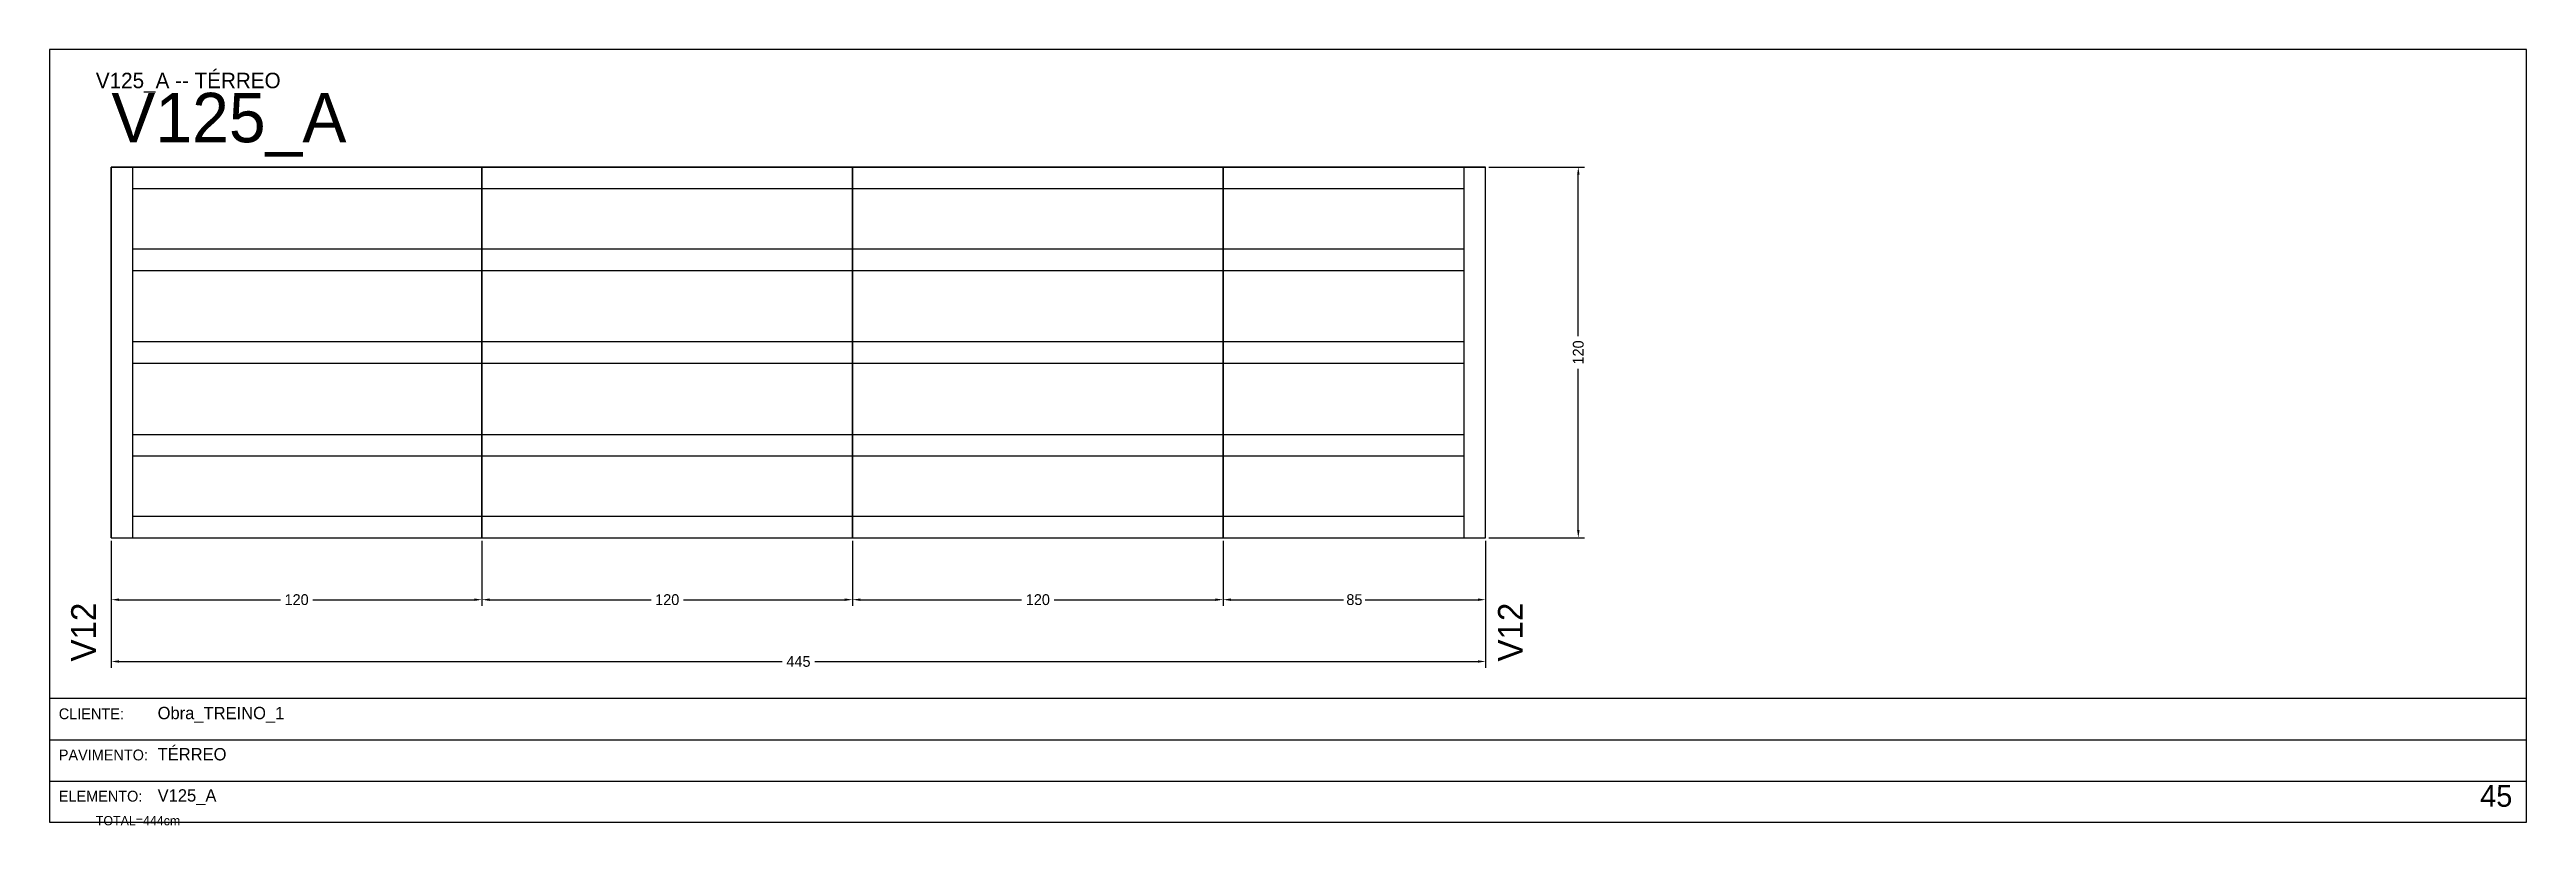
# Model space of a CAD drawing. Header units: metres. Extents: x 0 to 3268, y -4496 to 124.
# Drawn here: x 0 to 802, y -3423 to -3172 of the extents above; entities that cross this region are included whole.
import ezdxf

# ---------------------------------------------------------------- set-up
doc = ezdxf.new("R2010")
doc.units = ezdxf.units.M
for name, color, linetype in [('5', 5, 'Continuous'), ('BORDA_CELULA', 9, 'Continuous'), ('CARIMBO', 9, 'Continuous'), ('COTA', 241, 'Continuous'), ('NOMENCLATURA', 7, 'Continuous'), ('Painéis', 200, 'Continuous'), ('SARR_2.2x7', 40, 'Continuous')]:
    doc.layers.add(name, color=color, linetype=linetype)
doc.dimstyles.new('COTA', dxfattribs={"dimtxt": 3.5, "dimasz": 2.5, "dimexe": 2, "dimexo": 1, "dimgap": 0.9, "dimtad": 1, "dimdec": 0, "dimrnd": 1, "dimcen": 2.5, "dimclrd": 4, "dimclre": 4, "dimclrt": 4, "dimazin": 3, "dimtfac": 1, "dimtmove": 0, "dimatfit": 3})

msp = doc.modelspace()

# ---------------------------------------------------------------- texts
at = {"layer": '5'}
for p in [(15, -3370), (477, -3370)]:
    msp.add_text('V12', height=8, rotation=90, dxfattribs=at).set_placement(p)
at = {"layer": 'CARIMBO', "color": 9}
for s, p in [('CLIENTE:', (3, -3388.67)), ('PAVIMENTO:', (3, -3402)), ('ELEMENTO:', (3, -3415.33))]:
    msp.add_text(s, height=3.5, dxfattribs=at).set_placement(p)
at = {"layer": 'CARIMBO', "color": 2}
for s, p in [('Obra_TREINO_1', (35, -3388.67)), ('TÉRREO', (35, -3402)), ('V125_A', (35, -3415.33))]:
    msp.add_text(s, height=4, dxfattribs=at).set_placement(p)
at = {"layer": 'CARIMBO', "color": 3}
msp.add_text('45', height=7, dxfattribs=at).set_placement((787, -3417))
at = {"layer": 'COTA'}
msp.add_text('TOTAL=444cm', height=3, dxfattribs=at).set_placement((15, -3423))
at = {"layer": 'NOMENCLATURA'}
for s, height, p in [('V125_A -- TÉRREO', 5, (15, -3184.5)), ('V125_A', 16, (20, -3202))]:
    msp.add_text(s, height=height, dxfattribs=at).set_placement(p)

# ---------------------------------------------------------------- blocks, each defined once
blk = doc.blocks.new('_CLOSEDFILLED')
at = {"color": 0, "linetype": 'BYBLOCK'}
blk.add_solid([(-1, 0.16), (0, 0), (-1, -0.16)], dxfattribs=at)
blk = doc.blocks.new('*D417')
at = {"color": 4}
for p, q in [((20, -3331), (20, -3352)), ((140, -3331), (140, -3352)), ((22.5, -3350), (74.75, -3350)), ((85.25, -3350), (137.5, -3350))]:
    blk.add_line(p, q, dxfattribs=at)
at = {"layer": 'Defpoints'}
for p in [(20, -3330), (140, -3330), (20, -3350)]:
    blk.add_point(p, dxfattribs=at)
at = {"layer": 'COTA', "color": 4, "xscale": 2.5, "yscale": 2.5, "rotation": 180}
blk.add_blockref('_CLOSEDFILLED', (20, -3350), dxfattribs=at)
at = {"layer": 'COTA', "color": 4, "xscale": 2.5, "yscale": 2.5}
blk.add_blockref('_CLOSEDFILLED', (140, -3350), dxfattribs=at)
at = {"layer": 'COTA', "color": 4, "insert": (80, -3350), "char_height": 3.5, "attachment_point": 5}
blk.add_mtext('120', dxfattribs=at)
blk = doc.blocks.new('*D418')
at = {"color": 4}
for p, q in [((140, -3331), (140, -3352)), ((260, -3331), (260, -3352)), ((142.5, -3350), (194.75, -3350)), ((205.25, -3350), (257.5, -3350))]:
    blk.add_line(p, q, dxfattribs=at)
at = {"layer": 'Defpoints'}
for p in [(140, -3330), (260, -3330), (140, -3350)]:
    blk.add_point(p, dxfattribs=at)
at = {"layer": 'COTA', "color": 4, "xscale": 2.5, "yscale": 2.5, "rotation": 180}
blk.add_blockref('_CLOSEDFILLED', (140, -3350), dxfattribs=at)
at = {"layer": 'COTA', "color": 4, "xscale": 2.5, "yscale": 2.5}
blk.add_blockref('_CLOSEDFILLED', (260, -3350), dxfattribs=at)
at = {"layer": 'COTA', "color": 4, "insert": (200, -3350), "char_height": 3.5, "attachment_point": 5}
blk.add_mtext('120', dxfattribs=at)
blk = doc.blocks.new('*D419')
at = {"color": 4}
for p, q in [((260, -3331), (260, -3352)), ((380, -3331), (380, -3352)), ((262.5, -3350), (314.75, -3350)), ((325.25, -3350), (377.5, -3350))]:
    blk.add_line(p, q, dxfattribs=at)
at = {"layer": 'Defpoints'}
for p in [(260, -3330), (380, -3330), (260, -3350)]:
    blk.add_point(p, dxfattribs=at)
at = {"layer": 'COTA', "color": 4, "xscale": 2.5, "yscale": 2.5, "rotation": 180}
blk.add_blockref('_CLOSEDFILLED', (260, -3350), dxfattribs=at)
at = {"layer": 'COTA', "color": 4, "xscale": 2.5, "yscale": 2.5}
blk.add_blockref('_CLOSEDFILLED', (380, -3350), dxfattribs=at)
at = {"layer": 'COTA', "color": 4, "insert": (320, -3350), "char_height": 3.5, "attachment_point": 5}
blk.add_mtext('120', dxfattribs=at)
blk = doc.blocks.new('*D420')
at = {"color": 4}
for p, q in [((380, -3331), (380, -3352)), ((465, -3331), (465, -3352)), ((382.5, -3350), (419, -3350)), ((426, -3350), (462.5, -3350))]:
    blk.add_line(p, q, dxfattribs=at)
at = {"layer": 'Defpoints'}
for p in [(380, -3330), (465, -3330), (380, -3350)]:
    blk.add_point(p, dxfattribs=at)
at = {"layer": 'COTA', "color": 4, "xscale": 2.5, "yscale": 2.5, "rotation": 180}
blk.add_blockref('_CLOSEDFILLED', (380, -3350), dxfattribs=at)
at = {"layer": 'COTA', "color": 4, "xscale": 2.5, "yscale": 2.5}
blk.add_blockref('_CLOSEDFILLED', (465, -3350), dxfattribs=at)
at = {"layer": 'COTA', "color": 4, "insert": (422.5, -3350), "char_height": 3.5, "attachment_point": 5}
blk.add_mtext('85', dxfattribs=at)
blk = doc.blocks.new('*D421')
at = {"color": 4}
for p, q in [((20, -3331), (20, -3372)), ((465, -3331), (465, -3372)), ((22.5, -3370), (237.25, -3370)), ((247.75, -3370), (462.5, -3370))]:
    blk.add_line(p, q, dxfattribs=at)
at = {"layer": 'Defpoints'}
for p in [(20, -3330), (465, -3330), (20, -3370)]:
    blk.add_point(p, dxfattribs=at)
at = {"layer": 'COTA', "color": 4, "xscale": 2.5, "yscale": 2.5, "rotation": 180}
blk.add_blockref('_CLOSEDFILLED', (20, -3370), dxfattribs=at)
at = {"layer": 'COTA', "color": 4, "xscale": 2.5, "yscale": 2.5}
blk.add_blockref('_CLOSEDFILLED', (465, -3370), dxfattribs=at)
at = {"layer": 'COTA', "color": 4, "insert": (242.5, -3370), "char_height": 3.5, "attachment_point": 5}
blk.add_mtext('445', dxfattribs=at)
blk = doc.blocks.new('*D422')
at = {"color": 4}
for p, q in [((466, -3210), (497, -3210)), ((495, -3264.75), (495, -3212.5)), ((495, -3327.5), (495, -3275.25)), ((466, -3330), (497, -3330))]:
    blk.add_line(p, q, dxfattribs=at)
at = {"layer": 'Defpoints'}
for p in [(465, -3210), (465, -3330), (495, -3330)]:
    blk.add_point(p, dxfattribs=at)
at = {"layer": 'COTA', "color": 4, "xscale": 2.5, "yscale": 2.5}
for p, rotation in [((495, -3210), 90), ((495, -3330), 270)]:
    blk.add_blockref('_CLOSEDFILLED', p, dxfattribs=dict(at, rotation=rotation))
at = {"layer": 'COTA', "color": 4, "insert": (495, -3270), "char_height": 3.5, "attachment_point": 5, "rotation": 90}
blk.add_mtext('120', dxfattribs=at)
blk = doc.blocks.new('*D423')
at = {"color": 4}
for p, q in [((466, -3210), (497, -3210)), ((495, -3264.75), (495, -3212.5)), ((495, -3327.5), (495, -3275.25)), ((466, -3330), (497, -3330))]:
    blk.add_line(p, q, dxfattribs=at)
at = {"layer": 'Defpoints'}
for p in [(465, -3210), (465, -3330), (495, -3330)]:
    blk.add_point(p, dxfattribs=at)
at = {"layer": 'COTA', "color": 4, "xscale": 2.5, "yscale": 2.5}
for p, rotation in [((495, -3210), 90), ((495, -3330), 270)]:
    blk.add_blockref('_CLOSEDFILLED', p, dxfattribs=dict(at, rotation=rotation))
at = {"layer": 'COTA', "color": 4, "insert": (495, -3270), "char_height": 3.5, "attachment_point": 5, "rotation": 90}
blk.add_mtext('120', dxfattribs=at)
blk = doc.blocks.new('*D424')
at = {"color": 4}
for p, q in [((466, -3210), (497, -3210)), ((495, -3264.75), (495, -3212.5)), ((495, -3327.5), (495, -3275.25)), ((466, -3330), (497, -3330))]:
    blk.add_line(p, q, dxfattribs=at)
at = {"layer": 'Defpoints'}
for p in [(465, -3210), (465, -3330), (495, -3330)]:
    blk.add_point(p, dxfattribs=at)
at = {"layer": 'COTA', "color": 4, "xscale": 2.5, "yscale": 2.5}
for p, rotation in [((495, -3210), 90), ((495, -3330), 270)]:
    blk.add_blockref('_CLOSEDFILLED', p, dxfattribs=dict(at, rotation=rotation))
at = {"layer": 'COTA', "color": 4, "insert": (495, -3270), "char_height": 3.5, "attachment_point": 5, "rotation": 90}
blk.add_mtext('120', dxfattribs=at)
blk = doc.blocks.new('*D425')
at = {"color": 4}
for p, q in [((466, -3210), (497, -3210)), ((495, -3264.75), (495, -3212.5)), ((495, -3327.5), (495, -3275.25)), ((466, -3330), (497, -3330))]:
    blk.add_line(p, q, dxfattribs=at)
at = {"layer": 'Defpoints'}
for p in [(465, -3210), (465, -3330), (495, -3330)]:
    blk.add_point(p, dxfattribs=at)
at = {"layer": 'COTA', "color": 4, "xscale": 2.5, "yscale": 2.5}
for p, rotation in [((495, -3210), 90), ((495, -3330), 270)]:
    blk.add_blockref('_CLOSEDFILLED', p, dxfattribs=dict(at, rotation=rotation))
at = {"layer": 'COTA', "color": 4, "insert": (495, -3270), "char_height": 3.5, "attachment_point": 5, "rotation": 90}
blk.add_mtext('120', dxfattribs=at)

# ---------------------------------------------------------------- dimensions: what is measured, and where the dimension line sits
at = {"layer": 'COTA'}
for picture in ['*D422', '*D423', '*D424', '*D425']:
    dim = msp.add_linear_dim(base=(495, -3330), p1=(465, -3330), p2=(465, -3210), angle=90, dimstyle='COTA', dxfattribs=at)
    dim.commit()
    dim.dimension.update_dxf_attribs({"geometry": picture, "text_midpoint": (495, -3270)})
for base, p1, p2, picture, middle in [((20, -3350), (20, -3330), (140, -3330), '*D417', (80, -3350)), ((20, -3370), (20, -3330), (465, -3330), '*D421', (242.5, -3370)), ((140, -3350), (140, -3330), (260, -3330), '*D418', (200, -3350)), ((260, -3350), (260, -3330), (380, -3330), '*D419', (320, -3350)), ((380, -3350), (380, -3330), (465, -3330), '*D420', (422.5, -3350))]:
    dim = msp.add_linear_dim(base=base, p1=p1, p2=p2, dimstyle='COTA', dxfattribs=at)
    dim.commit()
    dim.dimension.update_dxf_attribs({"geometry": picture, "text_midpoint": middle})

# ---------------------------------------------------------------- linework, layer by layer
at = {"layer": 'BORDA_CELULA'}
for points in [[(0, -3422), (802, -3422), (802, -3172), (0, -3172)], [(0, -3422), (802, -3422), (802, -3382), (0, -3382)]]:
    msp.add_lwpolyline(points, close=True, dxfattribs=at)
at = {"layer": 'CARIMBO'}
for p, q in [((0, -3395.33), (802, -3395.33)), ((0, -3408.67), (802, -3408.67)), ((0, -3422), (802, -3422))]:
    msp.add_line(p, q, dxfattribs=at)
at = {"layer": 'Painéis'}
for points in [[(20, -3330), (20, -3210)], [(20, -3210), (140, -3210)], [(20, -3330), (140, -3330), (140, -3210), (20, -3210), (20, -3330)], [(140, -3330), (140, -3210)], [(140, -3210), (260, -3210)], [(140, -3330), (260, -3330), (260, -3210), (140, -3210), (140, -3330)], [(260, -3330), (260, -3210)], [(260, -3210), (380, -3210)], [(260, -3330), (380, -3330), (380, -3210), (260, -3210), (260, -3330)], [(380, -3330), (380, -3210)], [(380, -3210), (465, -3210)], [(380, -3330), (465, -3330), (465, -3210), (380, -3210), (380, -3330)], [(465, -3330), (465, -3210)], [(20, -3330), (140, -3330)], [(140, -3330), (260, -3330)], [(260, -3330), (380, -3330)], [(380, -3330), (465, -3330)]]:
    msp.add_lwpolyline(points, dxfattribs=at)
at = {"layer": 'SARR_2.2x7'}
for points in [[(27, -3330), (27, -3210)], [(458, -3330), (458, -3210)], [(27, -3217), (140, -3217)], [(140, -3217), (260, -3217)], [(260, -3217), (380, -3217)], [(380, -3217), (458, -3217)], [(27, -3236.5), (140, -3236.5)], [(140, -3236.5), (260, -3236.5)], [(260, -3236.5), (380, -3236.5)], [(380, -3236.5), (458, -3236.5)], [(27, -3243.5), (140, -3243.5)], [(140, -3243.5), (260, -3243.5)], [(260, -3243.5), (380, -3243.5)], [(380, -3243.5), (458, -3243.5)], [(27, -3266.5), (140, -3266.5)], [(140, -3266.5), (260, -3266.5)], [(260, -3266.5), (380, -3266.5)], [(380, -3266.5), (458, -3266.5)], [(27, -3273.5), (140, -3273.5)], [(140, -3273.5), (260, -3273.5)], [(260, -3273.5), (380, -3273.5)], [(380, -3273.5), (458, -3273.5)], [(27, -3296.5), (140, -3296.5)], [(27, -3303.5), (140, -3303.5)], [(140, -3296.5), (260, -3296.5)], [(140, -3303.5), (260, -3303.5)], [(260, -3296.5), (380, -3296.5)], [(260, -3303.5), (380, -3303.5)], [(380, -3296.5), (458, -3296.5)], [(380, -3303.5), (458, -3303.5)], [(27, -3323), (140, -3323)], [(140, -3323), (260, -3323)], [(260, -3323), (380, -3323)], [(380, -3323), (458, -3323)]]:
    msp.add_lwpolyline(points, dxfattribs=at)

msp.set_redraw_order([(e.dxf.handle, doc.entitydb.next_handle()) for e in msp.query("TEXT MTEXT ATTDEF DIMENSION ARC_DIMENSION")])  # texts and dimensions are drawn at this point

doc.saveas('drawing.dxf')
